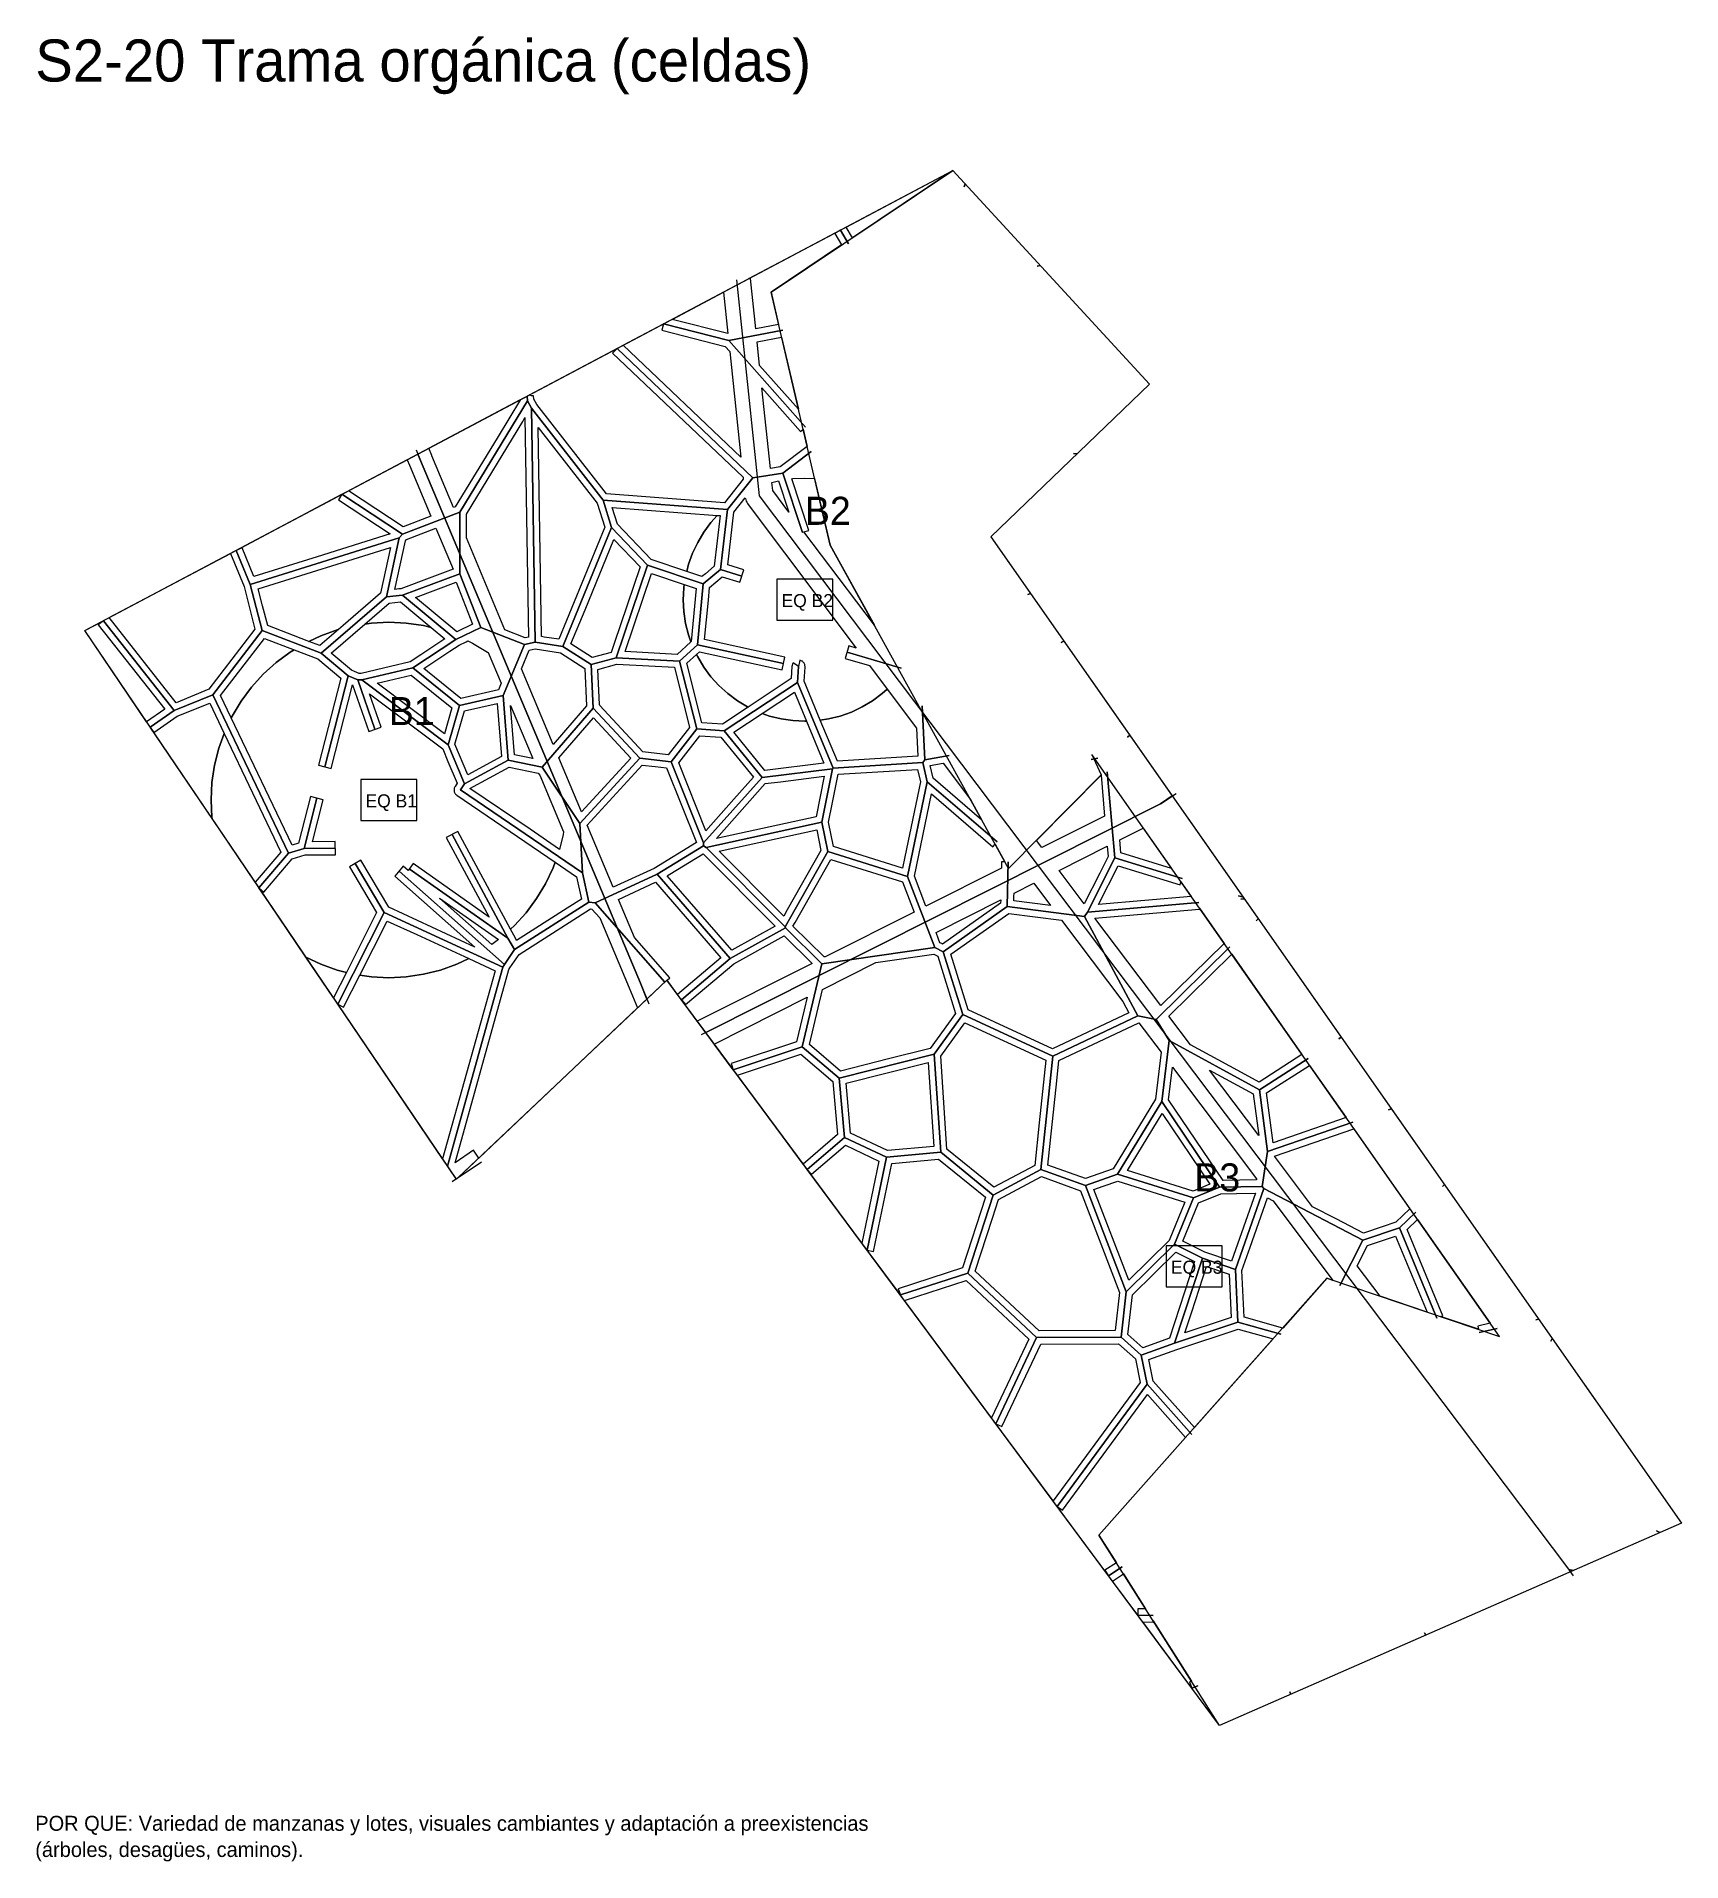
# Model space of a CAD drawing. Header units: metres. Extents: x 3873 to 16340, y -5213 to 3289.
# Drawn here: x 14581 to 16340, y -5213 to -3262 of the extents above; entities that cross this region are included whole.
import ezdxf

# ---------------------------------------------------------------- set-up
doc = ezdxf.new("R2010")
doc.units = ezdxf.units.M
for name, color, linetype, lineweight, plot in [('EQUIPAMIENTO', 5, 'Continuous', 0, False), ('LIMITE-INTERVENCION', 30, 'Continuous', 0, False), ('MANZANAS-PROPUESTAS', 33, 'Continuous', 0, False), ('SECTORES', 1, 'Continuous', 0, False), ('TEXTO', 7, 'Continuous', 0, False), ('VERDE-OBLIGATORIO', 3, 'Continuous', 0, False), ('VERDE-PROPUESTO', 82, 'Continuous', 0, False), ('VIA-BOULEVARD', 30, 'Continuous', 0, False), ('VIA-PRIMARIA', 1, 'Continuous', 0, False), ('VIA-TERCIARIA', 9, 'Continuous', 0, False)]:
    doc.layers.add(name, color=color, linetype=linetype, lineweight=lineweight, plot=plot)

msp = doc.modelspace()

# ---------------------------------------------------------------- texts
at = {"layer": 'EQUIPAMIENTO'}
for s, p in [('EQ B2', (15377.8, -3871.9)), ('EQ B1', (14933, -4086)), ('EQ B3', (15794.1, -4584.5))]:
    msp.add_text(s, height=14, dxfattribs=at).set_placement(p)
at = {"layer": 'SECTORES'}
for s, p in [('B2', (15402.8, -3783.9)), ('B1', (14958, -3998)), ('B3', (15819.1, -4496.5))]:
    msp.add_text(s, height=30, dxfattribs=at).set_placement(p)
at = {"layer": 'TEXTO'}
for s, height, p in [('S2-20 Trama orgánica (celdas)', 45, (14580, -3310)), ('POR QUE: Variedad de manzanas y lotes, visuales cambiantes y adaptación a preexistencias', 16, (14580, -5180)), ('(árboles, desagües, caminos).', 16, (14580, -5208))]:
    msp.add_text(s, height=height, dxfattribs=at).set_placement(p)

# ---------------------------------------------------------------- linework, layer by layer
at = {"layer": 'EQUIPAMIENTO'}
for points in [[(15372.8, -3885.9), (15432.8, -3885.9), (15432.8, -3841.9), (15372.8, -3841.9), (15372.8, -3885.9)], [(14928, -4100), (14988, -4100), (14988, -4056), (14928, -4056), (14928, -4100)], [(15789.1, -4598.5), (15849.1, -4598.5), (15849.1, -4554.5), (15789.1, -4554.5), (15789.1, -4598.5)]]:
    msp.add_lwpolyline(points, close=True, dxfattribs=at)
at = {"layer": 'LIMITE-INTERVENCION'}
msp.add_lwpolyline([(14633, -3897), (15561, -3405), (15771.2, -3633.6), (15601.5, -3796.8), (16340, -4851), (15846.2, -5067.6), (15255.3, -4270.6), (15030.2, -4483.5), (14633, -3897)], close=True, dxfattribs=at)
at = {"layer": 'MANZANAS-PROPUESTAS'}
for points in [[(15446.9, -3465.5), (15561, -3405), (15453.8, -3476.9), (15446.9, -3465.5)], [(15434.7, -3472.3), (15442.1, -3484.7), (15366.7, -3535.3), (15374.7, -3569.6), (15350.2, -3574.3), (15344.5, -3520.5), (15342.9, -3520.6), (15440.8, -3468.8), (15434.7, -3472.3)], [(15320.6, -3579.5), (15260.8, -3564.2), (15315.9, -3535), (15320.6, -3579.5)], [(15249.8, -3575.8), (15317.7, -3593.2), (15322.6, -3598.7), (15334.5, -3711.6), (15208.7, -3591.8), (15251.6, -3569.1), (15249.8, -3575.8)], [(15354.3, -3613.4), (15351.7, -3588.3), (15377.9, -3583.2), (15395.9, -3660.3), (15354.3, -3613.4)], [(15197.3, -3600.3), (15336.8, -3733.1), (15337, -3735.1), (15316.8, -3760.3), (15190.7, -3750.7), (15116.3, -3655.4), (15113, -3649.4), (15112.8, -3645.8), (15110.5, -3646), (15110.5, -3646), (15109.9, -3645.6), (15109.3, -3645.2), (15108.7, -3644.9), (15108.5, -3644.9), (15202.1, -3595.3), (15197.3, -3600.3)], [(15376.5, -3722), (15366, -3723.6), (15356.9, -3637.4), (15398.2, -3684), (15400.8, -3681.6), (15405.1, -3700), (15376.5, -3722)], [(15073.8, -3691.2), (15029.1, -3764.8), (15027.3, -3765.5), (15004, -3710), (15004, -3709.9), (15000.6, -3702.1), (15098.8, -3650), (15073.8, -3691.2)], [(15103.7, -3904.6), (15082.2, -3896.1), (15040.9, -3797.7), (15040.9, -3772.5), (15101.1, -3673.3), (15103.5, -3669.2), (15107.2, -3903.8), (15103.7, -3904.6)], [(15139.7, -3906.2), (15124.1, -3903.8), (15121.2, -3903.4), (15117.7, -3680), (15180.7, -3760.8), (15188.8, -3786.5), (15139.7, -3906.2)], [(14980, -3720.1), (15003, -3774.7), (14973.4, -3785.9), (14915, -3747.5), (14977.6, -3714.3), (14980, -3720.1)], [(14904.1, -3757.1), (14959.5, -3793.5), (14881.3, -3818), (14813.8, -3839), (14801.3, -3808.6), (14794.8, -3811.2), (14907.9, -3751.2), (14904.1, -3757.1)], [(15202.4, -3783.2), (15196.8, -3765.2), (15309.2, -3773.8), (15302.3, -3781.4), (15294.7, -3791.6), (15288.2, -3802.6), (15282.7, -3814.1), (15278.4, -3826.1), (15276.5, -3833.8), (15238.5, -3820.9), (15202.4, -3783.2)], [(14971, -3852.2), (14968.7, -3852.4), (14964.3, -3852.9), (14975.7, -3801), (14976.8, -3799.6), (15008.4, -3787.6), (15026.8, -3831.4), (15003.9, -3839.9), (14971, -3852.2)], [(15195.7, -3920.2), (15175.5, -3925.7), (15152.7, -3911.2), (15167.8, -3874.6), (15198.6, -3799.5), (15226.6, -3828.7), (15198.9, -3910.7), (15195.7, -3920.2)], [(14803.2, -3849.8), (14814.9, -3895.3), (14765.6, -3959.7), (14730.7, -3974), (14659.1, -3883.1), (14788.6, -3814.5), (14803.2, -3849.8)], [(14870.7, -3907.8), (14828.5, -3891.6), (14823, -3870.6), (14818.3, -3852.3), (14959.8, -3808.1), (14949.1, -3857), (14909.1, -3891.6), (14904.2, -3895.8), (14902.9, -3896.2), (14885.3, -3902.4), (14872.5, -3908.5), (14870.7, -3907.8)], [(15266.4, -3922.4), (15210.7, -3919.4), (15239, -3835.8), (15273.9, -3847.7), (15273.4, -3851.1), (15272.8, -3863.9), (15273.4, -3876.6), (15275.3, -3889.2), (15278.4, -3901.6), (15281, -3908.9), (15266.4, -3922.4)], [(15047.6, -3890), (15030.7, -3898.1), (14986.4, -3861.4), (15029.9, -3845.2), (15047.6, -3890)], [(14958.3, -3867.6), (14970.4, -3866.3), (15003.4, -3893.7), (14995.1, -3891.6), (14976.6, -3888.9), (14958, -3888), (14939.4, -3888.9), (14932.4, -3889.9), (14958.3, -3867.6)], [(14647.3, -3890.8), (14718.4, -3980.9), (14699, -3994.4), (14633, -3897), (14652.8, -3886.5), (14647.3, -3890.8)], [(14778.2, -3966.3), (14825, -3905.3), (14856.7, -3917.5), (14852.5, -3920), (14837.5, -3931.1), (14823.7, -3943.6), (14811.1, -3957.4), (14800, -3972.4), (14790.5, -3988.4), (14789.6, -3990.2), (14778.2, -3966.3)], [(15155.8, -3993.1), (15133.8, -4018.7), (15099.8, -3937.8), (15108.2, -3917.9), (15114.5, -3916.5), (15141.5, -3920.7), (15167.5, -3937.3), (15169.5, -3977.3), (15155.8, -3993.1)], [(15229.6, -4026.7), (15183.5, -3976.9), (15183.4, -3975.9), (15181.6, -3938.6), (15201.9, -3933), (15263.4, -3936.2), (15279.5, -4000.5), (15256.8, -4029.7), (15229.6, -4026.7)], [(15314.6, -3996.9), (15292.7, -3995.4), (15276.7, -3931.8), (15286.9, -3922.5), (15288.2, -3925.1), (15294.7, -3936.1), (15302.3, -3946.3), (15310.9, -3955.8), (15320.3, -3964.3), (15330.6, -3971.9), (15341.5, -3978.5), (15342.1, -3978.8), (15314.6, -3996.9)], [(15522.2, -4001.1), (15523.7, -4031.2), (15437.5, -4036.6), (15419.3, -3992.7), (15428.2, -3991.4), (15440.5, -3988.3), (15452.6, -3984), (15464.1, -3978.5), (15475, -3971.9), (15485.3, -3964.3), (15490.8, -3959.4), (15522.2, -4001.1)], [(14706.9, -4005.9), (14731.8, -3988.6), (14766.5, -3974.4), (14782, -4006.8), (14776.2, -4022.8), (14771.7, -4040.9), (14768.9, -4059.4), (14768, -4078), (14768.9, -4096.6), (14769.1, -4098), (14702.9, -4000.2), (14706.9, -4005.9)], [(15176.8, -3990.3), (15216.7, -4033.4), (15164, -4090.7), (15139.8, -4033.1), (15176.8, -3990.3)], [(15360, -4046.5), (15326.8, -4005.6), (15357.3, -3985.5), (15365.1, -3988.3), (15377.5, -3991.4), (15390.1, -3993.2), (15402.8, -3993.9), (15404.6, -3993.8), (15423.2, -4038.7), (15360, -4046.5)], [(15267.9, -4038.2), (15290.4, -4009.3), (15312.9, -4010.8), (15347.8, -4053.7), (15326.8, -4077.2), (15296.9, -4110.9), (15267.9, -4038.2)], [(15241.7, -4151.1), (15198, -4171.4), (15170, -4104.9), (15229, -4040.8), (15242.7, -4042.3), (15255, -4043.6), (15286.8, -4123.5), (15241.7, -4151.1)], [(15376.8, -4058.5), (15423.6, -4052.7), (15415, -4095.9), (15308.3, -4119.1), (15360.5, -4060.5), (15376.8, -4058.5)], [(15509.8, -4138.8), (15507.3, -4151), (15433.3, -4127.7), (15428.1, -4101.8), (15432.3, -4080.8), (15438.3, -4050.6), (15523.3, -4045.3), (15526.4, -4058.6), (15509.8, -4138.8)], [(15579.8, -4077.5), (15592.1, -4099.6), (15539.9, -4054.7), (15536.7, -4041.1), (15550.6, -4038.6), (15579.8, -4077.5)], [(15723.2, -4095.3), (15656.3, -4129), (15650.4, -4121.2), (15719.4, -4051.6), (15723.2, -4095.3)], [(15613.1, -4144.1), (15613, -4150.8), (15532.2, -4191.4), (15519.9, -4159.4), (15538, -4071.6), (15603.8, -4128.2), (15606.2, -4125.3), (15616.6, -4144.1), (15613.1, -4144.1)], [(15311.1, -4132.8), (15415.5, -4110.1), (15419.9, -4132), (15383.9, -4195.5), (15380.2, -4202.1), (15376.6, -4198.5), (15311.1, -4132.8)], [(15740.7, -4134.7), (15739.5, -4120.7), (15764.6, -4108.1), (15794.8, -4151.2), (15740.7, -4134.7)], [(15258.5, -4157.2), (15294, -4135.5), (15371.1, -4212.8), (15324.6, -4238.5), (15255.7, -4159), (15258.5, -4157.2)], [(15727, -4138.6), (15718.1, -4156.2), (15701.5, -4189), (15674.6, -4153.3), (15726, -4127.5), (15727, -4138.6)], [(15158.7, -4160.1), (15164.1, -4183.9), (15148.6, -4193.7), (15094.6, -4228.1), (15094, -4227.1), (15091.5, -4222.5), (15088.1, -4216.2), (15092.4, -4212.3), (15104.9, -4198.5), (15116, -4183.5), (15125.6, -4167.5), (15133.6, -4150.7), (15135.8, -4144.5), (15158.7, -4160.1)], [(15519.6, -4197.8), (15424.4, -4245.7), (15423.4, -4245.8), (15390.1, -4213), (15392.3, -4209.1), (15430.6, -4141.5), (15507.3, -4165.7), (15519.6, -4197.8)], [(15716.8, -4189.8), (15737.7, -4148.4), (15804, -4168.6), (15804.9, -4165.6), (15815.9, -4181.3), (15716.8, -4189.8)], [(15258.3, -4268.1), (15220.5, -4225), (15203.4, -4184.3), (15243.2, -4165.9), (15268.1, -4194.6), (15313.1, -4246.6), (15266.6, -4285.8), (15255.4, -4270.7), (15258.3, -4268.1)], [(15665.3, -4190.9), (15626.2, -4185.9), (15626.3, -4181.3), (15626.4, -4177.6), (15647.4, -4167), (15665.3, -4190.9)], [(15048.7, -4452.5), (15028.9, -4465.8), (15086.4, -4259.4), (15087.5, -4257.5), (15097.2, -4243.1), (15173.6, -4194.4), (15175.2, -4194.6), (15183.5, -4204.1), (15215, -4279), (15223.8, -4300.4), (15054.2, -4460.8), (15048.7, -4452.5)], [(15550, -4232), (15549.1, -4231.6), (15547.2, -4230.7), (15545.7, -4226.7), (15543, -4219.6), (15612.2, -4184.7), (15612.1, -4188.3), (15550, -4232)], [(15783.5, -4297.7), (15712.9, -4204.2), (15824.6, -4194.7), (15824.6, -4193.6), (15850.9, -4231.3), (15783.5, -4297.7)], [(15677.1, -4206.5), (15742.7, -4293.5), (15749.3, -4305.7), (15667.7, -4344.2), (15577.2, -4302.5), (15558.8, -4242.9), (15620.9, -4199.3), (15677.1, -4206.5)], [(15275.3, -4296.8), (15327, -4253.2), (15380.8, -4223.4), (15410.5, -4252.7), (15287.8, -4314.4), (15270.8, -4291.5), (15275.3, -4296.8)], [(14898.9, -4289.6), (14869.3, -4246), (14885.3, -4253.5), (14902.9, -4259.8), (14912.7, -4262.3), (14898.9, -4289.6)], [(14909.6, -4299.4), (14926.9, -4265.2), (14939.4, -4267.1), (14958, -4268), (14976.6, -4267.1), (14995.1, -4264.3), (15013.2, -4259.8), (15030.7, -4253.5), (15043.4, -4247.5), (15071.6, -4260.5), (15015.5, -4461.8), (14903.4, -4296.3), (14909.6, -4299.4)], [(15540.5, -4242.9), (15544.8, -4245.1), (15563.8, -4306.3), (15536.7, -4343.6), (15492.3, -4354.9), (15441, -4367.8), (15407.6, -4339.5), (15421.6, -4280.8), (15421.6, -4280.6), (15478.7, -4251.9), (15540.5, -4242.9)], [(15888.4, -4379.6), (15865.6, -4367.2), (15815.1, -4339.7), (15792, -4309), (15859.1, -4242.9), (15934.2, -4350.2), (15888.4, -4379.6)], [(15405.3, -4288.9), (15402.1, -4302.3), (15393.9, -4336.6), (15324.1, -4359.8), (15326.3, -4366.4), (15305.9, -4338.9), (15405.3, -4288.9)], [(15660.3, -4356.2), (15653.3, -4423.2), (15648.6, -4468.7), (15604.9, -4492.1), (15554.7, -4451.2), (15548, -4351.9), (15573.8, -4316.3), (15660.3, -4356.2)], [(15702.8, -4482.8), (15662.7, -4468.4), (15672.1, -4378.1), (15674.3, -4356.6), (15759.8, -4316.2), (15759.9, -4316.2), (15783.6, -4347.7), (15777.6, -4398), (15732.5, -4472.4), (15702.8, -4482.8)], [(15398.3, -4349.9), (15432.6, -4379), (15437.7, -4435.8), (15401.1, -4467.3), (15330.7, -4372.3), (15398.3, -4349.9)], [(15540.5, -4448.3), (15491.2, -4452.8), (15451.6, -4434.1), (15446.8, -4380.8), (15534.5, -4358.7), (15540.5, -4448.3)], [(15885.8, -4483.2), (15885.6, -4484.2), (15849.9, -4484.9), (15791.7, -4398.5), (15795.7, -4363.8), (15885.8, -4483.2)], [(15835.5, -4366.8), (15882.2, -4392.2), (15888.1, -4436.6), (15835.5, -4366.8)], [(15903.3, -4444.5), (15896.2, -4391.2), (15942.3, -4361.7), (15981.4, -4417.6), (15903.3, -4444.5)], [(15784.7, -4413.3), (15835.6, -4488.8), (15817.9, -4496.1), (15747.8, -4474.1), (15784.7, -4413.3)], [(15409.9, -4478.2), (15446.1, -4447), (15482, -4464), (15463.8, -4551.9), (15405.3, -4472.9), (15409.9, -4478.2)], [(16034.7, -4529.4), (16019.9, -4534.3), (15999.9, -4541.1), (15970.8, -4525.9), (15945.6, -4512.8), (15904.9, -4458.8), (15989.8, -4429.5), (16049.7, -4515), (16034.7, -4529.4)], [(15476.3, -4560.8), (15495.7, -4466.5), (15545.8, -4461.9), (15596, -4502.8), (15571.4, -4578.2), (15502.7, -4600.6), (15504.9, -4607.2), (15469.4, -4559.4), (15476.3, -4560.8)], [(15609.9, -4505.3), (15655.8, -4480.7), (15697.4, -4495.7), (15739.2, -4604.6), (15734.5, -4645.3), (15653.4, -4645.7), (15585, -4581.7), (15603.4, -4525.2), (15609.9, -4505.3)], [(15721.8, -4491), (15737.3, -4485.5), (15808.9, -4507.9), (15792.2, -4548.9), (15749.1, -4591.3), (15711.9, -4494.5), (15721.8, -4491)], [(15847.6, -4499), (15864.3, -4498.6), (15884.5, -4498.2), (15858.8, -4571.2), (15830.5, -4561.4), (15807, -4549.5), (15823.6, -4508.8), (15847.6, -4499)], [(15913.7, -4642.5), (15872.6, -4630.9), (15870.1, -4581.1), (15878.9, -4556.2), (15897.5, -4503.5), (15903.3, -4506.5), (15967.4, -4591.6), (15961, -4589.4), (15913.7, -4642.6), (15913.7, -4642.5)], [(15993.2, -4576), (16004.2, -4554.4), (16034.4, -4544.2), (16068, -4625.4), (16017.8, -4608.5), (15993.2, -4576)], [(16084.8, -4629.4), (16046.7, -4537.2), (16057.8, -4526.6), (16135.5, -4637.5), (16122.1, -4640.5), (16122.8, -4643.9), (16082.5, -4630.3), (16084.8, -4629.4)], [(15753, -4607), (15799.5, -4561.4), (15819.3, -4571.4), (15792.5, -4653.4), (15764.1, -4663.6), (15748.1, -4649.5), (15753, -4607)], [(15856.3, -4585.1), (15858.6, -4631.3), (15847.7, -4634.9), (15809, -4647.8), (15816.5, -4625.1), (15832.2, -4576.8), (15856.3, -4585.1)], [(15575.2, -4591.7), (15642.1, -4654.3), (15602.2, -4738.5), (15509.3, -4613.2), (15575.2, -4591.7)], [(15613.3, -4747.9), (15655, -4659.7), (15738.1, -4659.3), (15756.1, -4675.3), (15761.1, -4700.8), (15668.1, -4827.4), (15607, -4744.9), (15613.3, -4747.9)], [(15775.1, -4699.2), (15770.5, -4676.2), (15800.3, -4665.5), (15866, -4643.6), (15903.4, -4654.1), (15819.2, -4748.8), (15775.1, -4699.2)], [(15723.5, -4901.5), (15727.4, -4907.3), (15672.5, -4833.3), (15678.1, -4837.4), (15769.1, -4713.5), (15809.9, -4759.4), (15717, -4863.8), (15735.8, -4893.4), (15723.5, -4901.5)], [(15758.9, -4942.6), (15758.7, -4949.6), (15731.6, -4913), (15743.3, -4905.3), (15767.1, -4942.8), (15758.9, -4942.6)], [(15813.9, -5020.9), (15816.4, -5027.4), (15764, -4956.7), (15775, -4957), (15775.1, -4955.4), (15816.1, -5020.1), (15813.9, -5020.9)]]:
    msp.add_lwpolyline(points, close=True, dxfattribs=at)
at = {"layer": 'SECTORES'}
for points in [[(14989.1, -3708.2), (15561, -3405), (15771.2, -3633.6), (15601.5, -3796.8), (15795.5, -4073.7), (15783, -4082), (15296.9, -4326.6), (15255.3, -4270.6), (15233.9, -4290.8), (15227, -4274), (14992, -3715), (14989.1, -3708.2)], [(15030.2, -4483.5), (15030, -4483.1), (14633, -3897), (14989.1, -3708.2), (14992, -3715), (15227, -4274), (15233.9, -4290.8), (15032.1, -4481.7), (15030.2, -4483.5)], [(15795.5, -4073.7), (16340, -4851), (15846.2, -5067.6), (15296.9, -4326.6), (15783, -4082), (15795.5, -4073.7)]]:
    msp.add_lwpolyline(points, close=True, dxfattribs=at)
at = {"layer": 'VERDE-OBLIGATORIO'}
msp.add_lwpolyline([(16145.3, -4651.5), (15709.6, -4029.5), (15719.7, -4051.3), (15620.6, -4151.3), (15429.8, -3805.7), (15366.7, -3535.3), (15561, -3405), (15771.2, -3633.6), (15601.5, -3796.8), (16340, -4851), (15846.2, -5067.6), (15717, -4863.8), (15961, -4589.4), (16145.3, -4651.5)], close=True, dxfattribs=at)
at = {"layer": 'VERDE-PROPUESTO'}
for points in [[(15385.7, -3770.2), (15368.5, -3747.3), (15367.6, -3738.8), (15374.7, -3737), (15385.7, -3770.2)], [(15402.8, -3733.9), (15413.2, -3734.4), (15429.8, -3805.7), (15477.1, -3891.3), (15401.8, -3791.5), (15407, -3789.8), (15388.7, -3734.7), (15390.1, -3734.5), (15402.8, -3733.9)], [(15475, -3971.9), (15464.1, -3978.5), (15452.6, -3984), (15440.5, -3988.3), (15428.2, -3991.4), (15419.3, -3992.7), (15402, -3951.1), (15403, -3936), (15403, -3935.3), (15402.9, -3934.6), (15402.8, -3933.9), (15402.6, -3933.2), (15402.3, -3932.5), (15402, -3931.9), (15401.6, -3931.3), (15401.1, -3930.8), (15400.6, -3930.3), (15400.1, -3929.8), (15399.5, -3929.5), (15398.8, -3929.1), (15398.2, -3928.9), (15397.5, -3928.7), (15397.4, -3928.7), (15395.9, -3935.4), (15390.3, -3931.4), (15390.3, -3931.5), (15390, -3932), (15389.7, -3932.6), (15389.4, -3933.2), (15389.2, -3933.8), (15389.1, -3934.5), (15389, -3935.1), (15388.2, -3948.3), (15342.1, -3978.8), (15341.5, -3978.5), (15330.6, -3971.9), (15320.3, -3964.3), (15310.9, -3955.8), (15302.3, -3946.3), (15294.7, -3936.1), (15288.2, -3925.1), (15286.9, -3922.5), (15290, -3919.6), (15378.4, -3938.9), (15381.4, -3925.2), (15295.5, -3906.5), (15299.6, -3864.4), (15300.9, -3850.7), (15314.3, -3839.4), (15333.4, -3845.3), (15337.5, -3832), (15320.3, -3826.6), (15326.7, -3770.4), (15339.1, -3754.9), (15339.3, -3755.9), (15339.6, -3757.2), (15340, -3758.5), (15340.6, -3759.7), (15341.3, -3760.9), (15342, -3762), (15457.8, -3915.6), (15449.9, -3913.3), (15445.9, -3926.7), (15472, -3934.4), (15490.8, -3959.4), (15485.3, -3964.3), (15475, -3971.9)], [(15282.7, -3814.1), (15288.2, -3802.6), (15294.7, -3791.6), (15302.3, -3781.4), (15309.2, -3773.8), (15312.2, -3774), (15306, -3828), (15296.4, -3836.1), (15292.7, -3839.2), (15276.5, -3833.8), (15278.4, -3826.1), (15282.7, -3814.1)], [(15275.3, -3889.2), (15273.4, -3876.6), (15272.8, -3863.9), (15273.4, -3851.1), (15273.9, -3847.7), (15286.7, -3852), (15281.2, -3908.7), (15281, -3908.9), (15278.4, -3901.6), (15275.3, -3889.2)], [(14902.9, -3896.2), (14904.2, -3895.8), (14884.3, -3913), (14872.5, -3908.5), (14885.3, -3902.4), (14902.9, -3896.2)], [(14958, -3888), (14976.6, -3888.9), (14995.1, -3891.6), (15003.4, -3893.7), (15018, -3905.8), (14992.2, -3922.8), (14980.7, -3930.3), (14959.7, -3935.3), (14928.5, -3942.7), (14926.2, -3942.7), (14921.3, -3940.6), (14918.2, -3939.3), (14896.5, -3921), (14932.4, -3889.9), (14939.4, -3888.9), (14958, -3888)], [(15116, -4183.5), (15104.9, -4198.5), (15092.4, -4212.3), (15088.1, -4216.2), (15031.7, -4111.6), (15019.4, -4118.2), (15065.1, -4203.2), (14983.9, -4146), (14978.7, -4153.5), (14973.5, -4148.9), (14964.3, -4159.4), (15050, -4235.2), (14957.9, -4192.7), (14928.1, -4142.5), (14916.1, -4149.6), (14945, -4198.4), (14912.7, -4262.3), (14902.9, -4259.8), (14885.3, -4253.5), (14869.3, -4246), (14830.9, -4189.1), (14819.2, -4171.9), (14824.5, -4176.4), (14854.8, -4141.1), (14868.5, -4136.8), (14901, -4136.5), (14900.8, -4122.5), (14876.4, -4122.7), (14887.9, -4077.8), (14874.3, -4074.4), (14861.6, -4124.3), (14854.5, -4126.5), (14789.6, -3990.2), (14790.5, -3988.4), (14800, -3972.4), (14811.1, -3957.4), (14823.7, -3943.6), (14837.5, -3931.1), (14852.5, -3920), (14856.7, -3917.5), (14882.1, -3927.2), (14906.7, -3947.9), (14882.9, -4040.9), (14896.5, -4044.3), (14919.3, -3955.1), (14936.5, -4004.7), (14949.7, -4000.1), (14937.3, -3964.5), (15015.6, -4023.4), (15021.2, -4036.9), (15030.9, -4060.1), (15028.8, -4063.5), (15028.5, -4064.1), (15028.2, -4064.7), (15028, -4065.3), (15027.8, -4066), (15027.7, -4066.7), (15027.7, -4067.3), (15027.7, -4068), (15027.8, -4068.7), (15028, -4069.3), (15028.2, -4070), (15028.5, -4070.6), (15028.9, -4071.1), (15029.3, -4071.7), (15029.7, -4072.2), (15030.2, -4072.6), (15030.8, -4073), (15135.8, -4144.5), (15133.6, -4150.7), (15125.6, -4167.5), (15116, -4183.5)], [(15063.6, -3920), (15064.3, -3920.5), (15078.1, -3953.3), (15075.1, -3960.2), (15035.1, -3969.4), (14999.5, -3940.7), (14995.4, -3937.4), (15023.1, -3919.1), (15033.2, -3912.5), (15040.6, -3908.9), (15042.5, -3908), (15047.6, -3910.4), (15063.6, -3920)], [(15017.4, -4007.2), (14945.4, -3953.1), (14981.8, -3944.5), (15025.3, -3979.5), (15017.4, -4007.2)], [(15038.9, -3982.9), (15073.9, -3974.8), (15078.4, -4031.6), (15042.3, -4051), (15028.7, -4018.5), (15038.9, -3982.9)], [(15092.3, -4029.8), (15088.1, -3977.1), (15111.9, -4033.7), (15092.3, -4029.8)], [(15390.1, -3993.2), (15377.5, -3991.4), (15365.1, -3988.3), (15357.3, -3985.5), (15391.7, -3962.8), (15404.6, -3993.8), (15402.8, -3993.9), (15390.1, -3993.2)], [(14768.9, -4096.6), (14768, -4078), (14768.9, -4059.4), (14771.7, -4040.9), (14776.2, -4022.8), (14782, -4006.8), (14842.6, -4133.9), (14815.1, -4165.9), (14769.1, -4098), (14768.9, -4096.6)], [(15140.4, -4130.8), (15109, -4109.4), (15044.7, -4065.6), (15086.8, -4043), (15117.8, -4049.2), (15119.4, -4051.5), (15144.8, -4112), (15144.4, -4115), (15140.4, -4130.8)], [(15018.3, -4188.5), (15012.1, -4182.9), (15075.2, -4227.3), (15068.2, -4232.6), (15018.3, -4188.5)], [(15013.2, -4259.8), (14995.1, -4264.3), (14976.6, -4267.1), (14958, -4268), (14939.4, -4267.1), (14926.9, -4265.2), (14956.2, -4207.4), (14987.8, -4222), (15043.4, -4247.5), (15030.7, -4253.5), (15013.2, -4259.8)]]:
    msp.add_lwpolyline(points, close=True, dxfattribs=at)
at = {"layer": 'VIA-BOULEVARD'}
msp.add_lwpolyline([(14987.1, -3703.6), (14992, -3715), (15227, -4274), (15235.9, -4295.8)], dxfattribs=at)
at = {"layer": 'VIA-PRIMARIA'}
for points in [[(15329.6, -3522), (15354, -3753), (16218, -4899), (16224.1, -4907.3)], [(15292.3, -4328.9), (15783, -4082), (15799.7, -4071)], [(15025.8, -4485.9), (15057.1, -4465)]]:
    msp.add_lwpolyline(points, dxfattribs=at)
at = {"layer": 'VIA-TERCIARIA'}
for points in [[(15574.2, -3419.3), (15573.1, -3422.6)], [(15573.1, -3422.6), (15574.2, -3419.3)], [(15449.5, -3483.4), (15440.8, -3468.8)], [(15440.8, -3468.8), (15449.5, -3483.4)], [(15654.4, -3506.6), (15651, -3507.3)], [(15651, -3507.3), (15654.4, -3506.6)], [(15379.2, -3575.8), (15321.5, -3586.9), (15251.6, -3569.1)], [(15251.6, -3569.1), (15321.5, -3586.9), (15403.4, -3679.4)], [(15403.4, -3679.4), (15321.5, -3586.9), (15379.2, -3575.8)], [(15202.1, -3595.3), (15347.3, -3733.5), (15319.9, -3767.6), (15187, -3757.5), (15110.4, -3659.2)], [(15347.3, -3733.5), (15202.1, -3595.3)], [(15105.8, -3646.3), (15106.1, -3651.5), (15033.9, -3770.5), (14972.6, -3793.7), (14907.9, -3751.2)], [(15110.4, -3659.2), (15106.1, -3651.5), (15105.8, -3646.3)], [(15033.8, -3836.3), (15033.9, -3770.5), (15106.1, -3651.5), (15110.4, -3659.2), (15114.3, -3909.4), (15103.2, -3911.9), (15056.5, -3893.5), (15033.8, -3836.3)], [(15144, -3914), (15114.3, -3909.4), (15110.4, -3659.2), (15187, -3757.5), (15196.2, -3786.8), (15144, -3914)], [(15409.5, -3705.4), (15379.3, -3728.7), (15347.3, -3733.5)], [(15379.3, -3728.7), (15409.5, -3705.4)], [(15689.9, -3707.6), (15693.9, -3708)], [(15693.9, -3708), (15689.9, -3707.6)], [(15312.7, -3831.5), (15319.9, -3767.6), (15347.3, -3733.5), (15379.3, -3728.7), (15400.4, -3792)], [(15400.4, -3792), (15379.3, -3728.7)], [(14907.9, -3751.2), (14972.6, -3793.7), (14969.2, -3797.9), (14809.8, -3847.6)], [(15234.6, -3826.9), (15196.2, -3786.8), (15187, -3757.5), (15319.9, -3767.6), (15312.7, -3831.5), (15294.2, -3847.1), (15234.6, -3826.9)], [(14969.2, -3797.9), (14972.6, -3793.7), (15033.9, -3770.5), (15033.8, -3836.3), (14972.6, -3859.1), (14955.4, -3860.8), (14969.2, -3797.9)], [(14822.6, -3896.9), (14809.8, -3847.6), (14969.2, -3797.9), (14955.4, -3860.8), (14885.7, -3921.1), (14822.6, -3896.9)], [(15196.2, -3786.8), (15234.6, -3826.9), (15201.1, -3925.9), (15174.3, -3933.3), (15144, -3914), (15196.2, -3786.8)], [(14794.8, -3811.2), (14809.8, -3847.6), (14822.6, -3896.9), (14770, -3965.5), (14728.5, -3982.5), (14652.8, -3886.5)], [(14809.8, -3847.6), (14794.8, -3811.2)], [(15033.8, -3836.3), (15056.5, -3893.5), (15029.7, -3906.4), (14972.6, -3859.1), (15033.8, -3836.3)], [(15268.9, -3929.5), (15201.1, -3925.9), (15234.6, -3826.9), (15294.2, -3847.1), (15288, -3912), (15268.9, -3929.5)], [(15288, -3912), (15294.2, -3847.1), (15312.7, -3831.5), (15335.5, -3838.6)], [(15335.5, -3838.6), (15312.7, -3831.5)], [(14914.5, -3945.4), (14885.7, -3921.1), (14955.4, -3860.8), (14972.6, -3859.1), (15029.7, -3906.4), (14983.5, -3936.9), (14929.3, -3949.7), (14924.8, -3949.7), (14914.5, -3945.4)], [(15644, -3857.4), (15641, -3858.4)], [(15641, -3858.4), (15644, -3857.4)], [(14652.8, -3886.5), (14728.5, -3982.5), (14702.9, -4000.2)], [(14770, -3965.5), (14822.6, -3896.9), (14885.7, -3921.1), (14914.5, -3945.4), (14889.7, -4042.6)], [(14983.5, -3936.9), (15029.7, -3906.4), (15056.5, -3893.5), (15103.2, -3911.9), (15080.2, -3966.2), (15033.4, -3977), (14983.5, -3936.9)], [(15080.2, -3966.2), (15103.2, -3911.9), (15114.3, -3909.4), (15144, -3914), (15174.3, -3933.3), (15176.6, -3979.8), (15122.1, -4042.9), (15085.7, -4035.6), (15080.2, -3966.2)], [(15287.2, -4002.1), (15268.9, -3929.5), (15288, -3912), (15379.9, -3932)], [(15379.9, -3932), (15288, -3912)], [(15447.9, -3920), (15505.8, -3937.1)], [(15505.8, -3937.1), (15447.9, -3920)], [(15679.7, -3908.4), (15676.9, -3909.7)], [(15676.9, -3909.7), (15679.7, -3908.4)], [(14929.3, -3949.7), (14983.5, -3936.9), (15033.4, -3977), (15021.3, -4019), (14929.3, -3949.7)], [(15176.6, -3979.8), (15174.3, -3933.3), (15201.1, -3925.9), (15268.9, -3929.5), (15287.2, -4002.1), (15259.9, -4037.1), (15226.2, -4033.4), (15176.6, -3979.8)], [(15395.9, -3935.5), (15396, -3935.5), (15395, -3952.3), (15316.5, -4004), (15287.2, -4002.1)], [(15395, -3952.3), (15396, -3935.5), (15396, -3935.5)], [(15396, -3935.5), (15396, -3935.5), (15395.9, -3935.5)], [(14889.7, -4042.6), (14914.5, -3945.4), (14924.8, -3949.7), (14943.1, -4002.4)], [(14943.1, -4002.4), (14924.8, -3949.7), (14929.3, -3949.7), (15021.3, -4019), (15038.8, -4060.8), (15034.7, -4067.3), (15034.2, -4067.7)], [(15357, -4053.9), (15316.5, -4004), (15395, -3952.3), (15433, -4043.9), (15432.4, -4044.6), (15357, -4053.9)], [(15528.1, -3977.5), (15530.9, -4035.1), (15528.8, -4037.9), (15433, -4043.9), (15395, -3952.3)], [(14702.9, -4000.2), (14728.5, -3982.5), (14770, -3965.5), (14850.8, -4135), (14819.2, -4171.9)], [(14881.1, -4076.1), (14867.4, -4129.8), (14850.8, -4135), (14770, -3965.5)], [(15021.3, -4019), (15033.4, -3977), (15080.2, -3966.2), (15085.7, -4035.6), (15038.8, -4060.8), (15021.3, -4019)], [(15162.1, -4103.1), (15122.1, -4042.9), (15176.6, -3979.8), (15226.2, -4033.4), (15162.1, -4103.1)], [(15530.9, -4035.1), (15528.1, -3977.5)], [(15259.9, -4037.1), (15287.2, -4002.1), (15316.5, -4004), (15357, -4053.9), (15294.5, -4124), (15259.9, -4037.1)], [(15747.8, -4010.9), (15750.1, -4008.9)], [(15750.1, -4008.9), (15747.8, -4010.9)], [(15038.8, -4060.8), (15085.7, -4035.6), (15122.1, -4042.9), (15162.1, -4103.1), (15164.9, -4155.9), (15034.7, -4067.3), (15038.8, -4060.8)], [(15172, -4187.1), (15164.9, -4155.9), (15162.1, -4103.1), (15226.2, -4033.4), (15259.9, -4037.1), (15294.5, -4124), (15294.4, -4127.1), (15245, -4157.3), (15178.7, -4188), (15172, -4187.1)], [(15432.4, -4044.6), (15433, -4043.9), (15528.8, -4037.9), (15533.6, -4058.5), (15512.6, -4160), (15427.3, -4133.1), (15420.9, -4101.8), (15432.4, -4044.6)], [(15528.8, -4037.9), (15530.9, -4035.1), (15557.2, -4030.3)], [(15608.3, -4122.9), (15533.6, -4058.5), (15528.8, -4037.9)], [(15557.2, -4030.3), (15530.9, -4035.1)], [(15708.7, -4034.8), (15716, -4033.4)], [(15716, -4033.4), (15708.7, -4034.8)], [(15294.5, -4124), (15357, -4053.9), (15432.4, -4044.6), (15420.9, -4101.8), (15297.1, -4128.7), (15294.4, -4127.1), (15294.5, -4124)], [(15726.1, -4047.8), (15734.2, -4140), (15704.9, -4197.8), (15701.9, -4202.6), (15619, -4192)], [(15806, -4161.9), (15734.2, -4140), (15726.1, -4047.8)], [(14867.4, -4129.8), (14881.1, -4076.1)], [(15034.2, -4067.7), (15034.7, -4067.3), (15164.9, -4155.9), (15172, -4187.1), (15092.2, -4238)], [(15512.6, -4160), (15533.6, -4058.5), (15608.3, -4122.9)], [(15025.6, -4114.9), (15085.4, -4225.9), (14979.9, -4151.8)], [(15092.2, -4238), (15085.4, -4225.9), (15025.6, -4114.9)], [(15381.8, -4213.6), (15297.1, -4128.7), (15420.9, -4101.8), (15427.3, -4133.1), (15381.8, -4213.6)], [(14819.2, -4171.9), (14850.8, -4135), (14867.4, -4129.8), (14900.9, -4129.5)], [(14900.9, -4129.5), (14867.4, -4129.8)], [(15245, -4157.3), (15294.4, -4127.1), (15297.1, -4128.7), (15381.8, -4213.6), (15382, -4214.8), (15323, -4247.4), (15245, -4157.3)], [(15421, -4253.2), (15382, -4214.8), (15381.8, -4213.6), (15427.3, -4133.1), (15512.6, -4160), (15541.7, -4235.7), (15421, -4253.2)], [(14922.1, -4146.1), (14953, -4198.2), (14903.4, -4296.3)], [(14953, -4198.2), (14922.1, -4146.1)], [(14968.9, -4154.1), (15081.6, -4253.8), (15079.9, -4256.7), (14953, -4198.2)], [(14979.9, -4151.8), (15085.4, -4225.9), (15092.2, -4238), (15081.6, -4253.8), (14968.9, -4154.1)], [(15620.1, -4144.2), (15619, -4192), (15550.6, -4240.2), (15541.7, -4235.7), (15512.6, -4160)], [(15619, -4192), (15620.1, -4144.2)], [(15704.9, -4197.8), (15734.2, -4140), (15806, -4161.9)], [(15178.7, -4188), (15245, -4157.3), (15323, -4247.4), (15270.8, -4291.5)], [(15020.7, -4469.4), (15079.9, -4256.7), (15081.6, -4253.8), (15092.2, -4238), (15172, -4187.1), (15178.7, -4188), (15253.1, -4272.7)], [(15253.1, -4272.7), (15178.7, -4188)], [(15571.5, -4307.5), (15550.6, -4240.2), (15619, -4192), (15701.9, -4202.6), (15758.9, -4308.9), (15667.8, -4351.9), (15571.5, -4307.5)], [(15758.9, -4308.9), (15701.9, -4202.6), (15704.9, -4197.8), (15824, -4187.7)], [(15824, -4187.7), (15704.9, -4197.8)], [(15871.2, -4181.8), (15866.5, -4180.4)], [(15866.5, -4180.4), (15871.2, -4181.8)], [(15869, -4183.9), (15872.4, -4183.6)], [(15872.4, -4183.6), (15869, -4183.9)], [(14903.4, -4296.3), (14953, -4198.2), (15079.9, -4256.7), (15020.7, -4469.4)], [(15887.5, -4205.1), (15885.3, -4207.2)], [(15885.3, -4207.2), (15887.5, -4205.1)], [(15270.8, -4291.5), (15323, -4247.4), (15382, -4214.8), (15421, -4253.2), (15399.8, -4342), (15326.3, -4366.4)], [(15439.3, -4375.5), (15399.8, -4342), (15421, -4253.2), (15541.7, -4235.7), (15550.6, -4240.2), (15571.5, -4307.5), (15540.9, -4349.8), (15439.3, -4375.5)], [(15857.2, -4235), (15778.2, -4312.8), (15758.9, -4308.9)], [(15940.8, -4354.3), (15888.7, -4387.8), (15792.1, -4335.1), (15778.2, -4312.8), (15857.2, -4235)], [(15540.9, -4349.8), (15571.5, -4307.5), (15667.8, -4351.9), (15655.2, -4473.1), (15604.1, -4500.4), (15548, -4454.7), (15540.9, -4349.8)], [(15667.8, -4351.9), (15758.9, -4308.9), (15778.2, -4312.8), (15792.1, -4335.1), (15784.4, -4400.3), (15737.2, -4478.2), (15702.8, -4490.2), (15655.2, -4473.1), (15667.8, -4351.9)], [(15326.3, -4366.4), (15399.8, -4342)], [(15399.8, -4342), (15439.3, -4375.5), (15445, -4438.8), (15405.3, -4472.9)], [(15445, -4438.8), (15439.3, -4375.5), (15540.9, -4349.8), (15548, -4454.7), (15489.9, -4460), (15445, -4438.8)], [(15784.4, -4400.3), (15792.1, -4335.1), (15888.7, -4387.8), (15897.5, -4453.9), (15891.6, -4491.1), (15846.2, -4492), (15784.4, -4400.3)], [(15976.1, -4331.6), (15973.6, -4333.2)], [(15973.6, -4333.2), (15976.1, -4331.6)], [(15897.5, -4453.9), (15888.7, -4387.8), (15940.8, -4354.3)], [(15818.2, -4503.5), (15737.2, -4478.2), (15784.4, -4400.3), (15846.2, -4492), (15818.2, -4503.5)], [(16026.9, -4409.3), (16029.9, -4408.3)], [(16029.9, -4408.3), (16026.9, -4409.3)], [(15893.5, -4493.5), (15891.6, -4491.1), (15897.5, -4453.9), (15988.6, -4422.5)], [(15988.6, -4422.5), (15897.5, -4453.9)], [(15405.3, -4472.9), (15445, -4438.8), (15489.9, -4460), (15469.4, -4559.4)], [(15469.4, -4559.4), (15489.9, -4460)], [(15489.9, -4460), (15548, -4454.7), (15604.1, -4500.4), (15576.9, -4583.8), (15504.9, -4607.2)], [(15576.9, -4583.8), (15604.1, -4500.4), (15655.2, -4473.1), (15702.8, -4490.2), (15746.4, -4603.7), (15740.8, -4652.3), (15650.6, -4652.7), (15576.9, -4583.8)], [(15746.4, -4603.7), (15702.8, -4490.2), (15737.2, -4478.2), (15818.2, -4503.5), (15798.1, -4552.9), (15746.4, -4603.7)], [(15827.8, -4567.9), (15798.1, -4552.9), (15818.2, -4503.5), (15846.2, -4492), (15891.6, -4491.1), (15893.5, -4493.5), (15863.1, -4580.1), (15827.8, -4567.9)], [(15863.1, -4580.1), (15893.5, -4493.5), (15999.3, -4548.7), (15974.6, -4597.1)], [(16055.9, -4518.7), (16038.4, -4535.5), (15999.3, -4548.7), (15893.5, -4493.5)], [(16084.4, -4491.3), (16086.6, -4489.2)], [(16086.6, -4489.2), (16084.4, -4491.3)], [(16078.3, -4632.1), (16038.4, -4535.5), (16055.9, -4518.7)], [(15974.6, -4597.1), (15999.3, -4548.7), (16038.4, -4535.5), (16078.3, -4632.1)], [(15740.8, -4652.3), (15746.4, -4603.7), (15798.1, -4552.9), (15827.8, -4567.9), (15798, -4658.8), (15762.5, -4671.6), (15740.8, -4652.3)], [(15504.9, -4607.2), (15576.9, -4583.8), (15650.6, -4652.7), (15607, -4744.9)], [(15798, -4658.8), (15827.8, -4567.9), (15863.1, -4580.1), (15865.8, -4636.3), (15798, -4658.8)], [(15911.8, -4649.2), (15865.8, -4636.3), (15863.1, -4580.1)], [(15816.5, -4756.4), (15768.6, -4702.4), (15762.5, -4671.6), (15798, -4658.8), (15865.8, -4636.3), (15911.8, -4649.2)], [(16143, -4643), (16123.6, -4647.3)], [(16123.6, -4647.3), (16143, -4643)], [(16187.4, -4633.2), (16184.2, -4633.9)], [(16184.2, -4633.9), (16187.4, -4633.2)], [(15607, -4744.9), (15650.6, -4652.7), (15740.8, -4652.3), (15762.5, -4671.6), (15768.6, -4702.4), (15672.5, -4833.3)], [(16201.9, -4653.8), (16200.2, -4656.6)], [(16200.2, -4656.6), (16201.9, -4653.8)], [(15672.5, -4833.3), (15768.6, -4702.4)], [(15768.6, -4702.4), (15816.5, -4756.4)], [(16316.8, -4861.2), (16313.2, -4859.5)], [(16313.2, -4859.5), (16316.8, -4861.2)], [(15742, -4897.7), (15727.4, -4907.3)], [(15727.4, -4907.3), (15742, -4897.7)], [(16219.5, -4900.6), (16224.2, -4901.8)], [(16224.2, -4901.8), (16219.5, -4900.6)], [(15758.7, -4949.6), (15775.2, -4950)], [(15775.2, -4950), (15758.7, -4949.6)], [(16065.1, -4968.3), (16066.8, -4970.8)], [(16066.8, -4970.8), (16065.1, -4968.3)], [(15822.8, -5025), (15816.4, -5027.4)], [(15816.4, -5027.4), (15822.8, -5025)], [(15921.1, -5031.5), (15922.2, -5034.3)], [(15922.2, -5034.3), (15921.1, -5031.5)]]:
    msp.add_lwpolyline(points, dxfattribs=at)

msp.set_redraw_order([(e.dxf.handle, doc.entitydb.next_handle()) for e in msp.query("TEXT MTEXT ATTDEF DIMENSION ARC_DIMENSION")])  # texts and dimensions are drawn at this point

doc.saveas('drawing.dxf')
